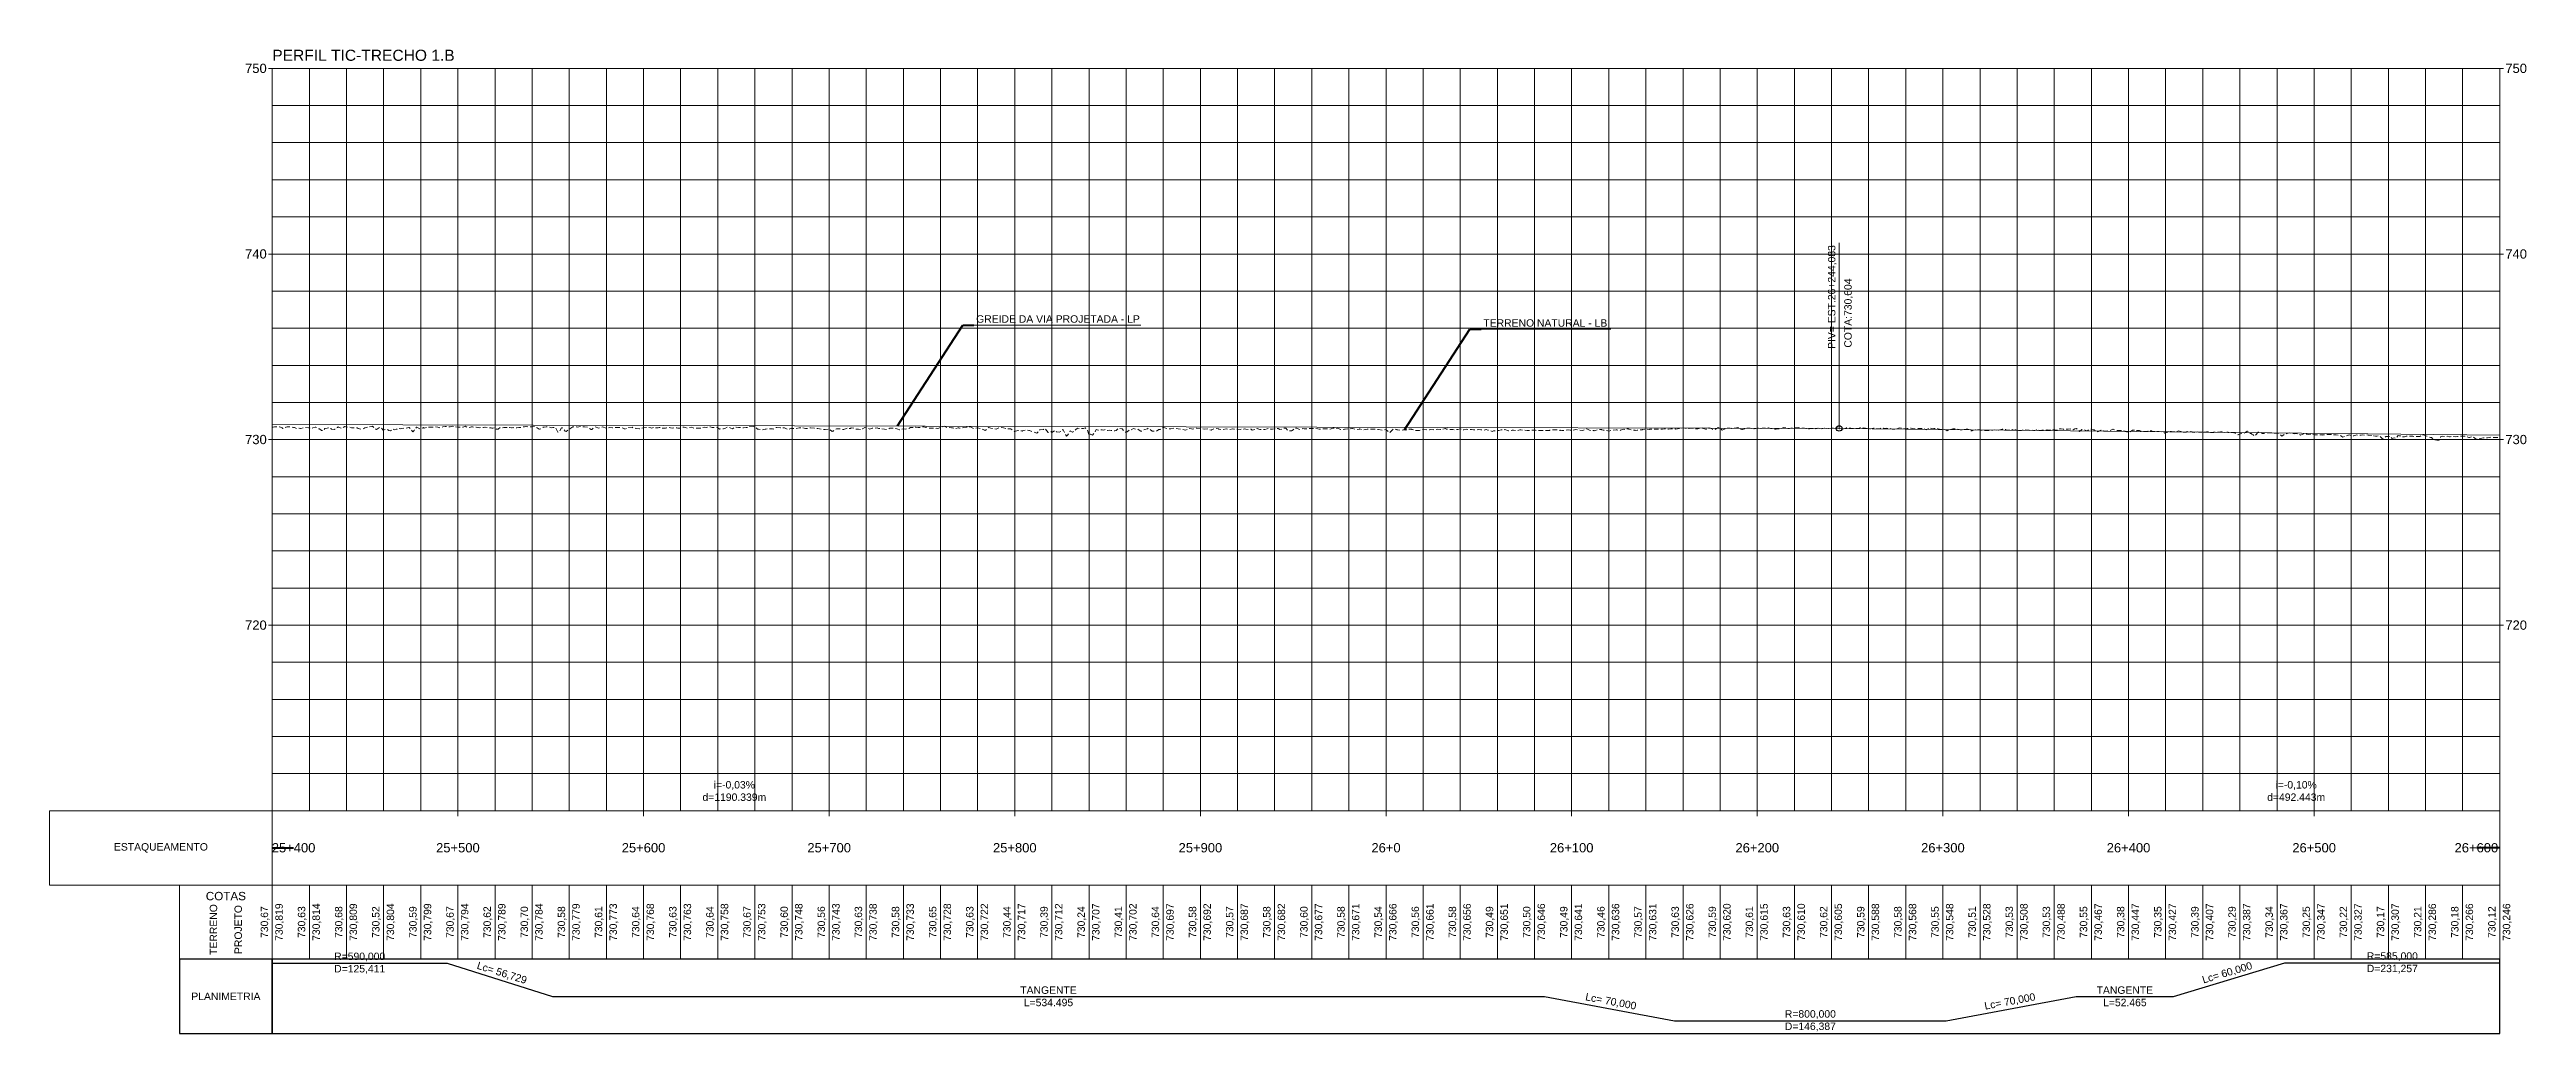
# Model space of a CAD drawing. Header units: metres. Extents: x 303118 to 359298, y 7408194 to 7460879.
# Drawn here: x 332724 to 334059, y 7420047 to 7420577 of the extents above; entities that cross this region are included whole.
import ezdxf

# ---------------------------------------------------------------- set-up
doc = ezdxf.new("R2010")
doc.units = ezdxf.units.M
doc.header["$LTSCALE"] = 10
doc.linetypes.add('HIDDEN', pattern=[0.375, 0.25, -0.125])
for name, color, linetype, lineweight in [('F-VT-CAIXA', 4, 'Continuous', 0), ('F-VT-COTAS', 2, 'Continuous', 0), ('F-VT-ESTACA', 4, 'Continuous', 0), ('F-VT-GREIDE', 6, 'Continuous', 0), ('F-VT-MALHA', 8, 'Continuous', 0), ('F-VT-MALHA-MJR', 8, 'Continuous', 0), ('F-VT-NOTAVEL', 2, 'Continuous', 0), ('F-VT-PLANIMETRIA', 3, 'Continuous', 0), ('F-VT-REGUA', 4, 'Continuous', 0), ('F-VT-TERRENO', 90, 'HIDDEN', 0), ('F-VT-TITULO', 4, 'Continuous', 0), ('U-HZ-EIXO L7-V2', 220, 'L7-V2_LINE', 30)]:
    doc.layers.add(name, color=color, linetype=linetype, lineweight=lineweight)
doc.layers.add('U-VT-PERFIL', color=4, linetype='Continuous')
doc.styles.add('Arial', font='arial.ttf')
doc.styles.add('DIM', font='arial.ttf', dxfattribs={"width": 0.8})
doc.styles.add('R80', font='arial.ttf')
doc.styles.get("Standard").update_dxf_attribs({"font": 'arial.ttf'})
doc.linetypes.add('L7-V2_LINE', pattern='A,3.5,-0.25,["L7-V2",Standard,S=0.175,R=0,X=-0.05,Y=-0.1],-0.75', length=4.5)
doc.dimstyles.new('U-1_2000', dxfattribs={"dimscale": 2, "dimtxt": 1.5, "dimasz": 0.75, "dimexe": 0.75, "dimexo": 0.75, "dimgap": 0.25, "dimtad": 1, "dimzin": 4, "dimtxsty": 'DIM', "dimblk": 'ARCHTICK', "dimcen": 0.7, "dimdle": 0.75, "dimclrd": 256, "dimclre": 256, "dimclrt": 256, "dimaunit": 1, "dimadec": 3, "dimazin": 2, "dimtfac": 1, "dimtofl": 0, "dimtmove": 0, "dimatfit": 3, "dimldrblk": 'CLOSEDBLANK', "dimfxl": 0, "dimtolj": 1, "dimtzin": 0, "dimlwd": -1, "dimlwe": -1, "dimarcsym": 0})

msp = doc.modelspace()

# ---------------------------------------------------------------- texts
at = {"layer": 'F-VT-COTAS', "color": 2, "linetype": 'Continuous', "lineweight": 0, "char_height": 4, "rotation": 90, "style": 'R80'}
for s, insert, attachment_point in [('{\\C1;730,67}', (332842.714, 7420106.777), 8), ('{\\C3;730,819}', (332848.214, 7420106.777), 5), ('{\\C1;730,63}', (332862.714, 7420106.777), 8), ('{\\C3;730,814}', (332868.214, 7420106.777), 5), ('{\\C1;730,68}', (332882.714, 7420106.777), 8), ('{\\C3;730,809}', (332888.214, 7420106.777), 5), ('{\\C1;730,52}', (332902.714, 7420106.777), 8), ('{\\C3;730,804}', (332908.214, 7420106.777), 5), ('{\\C1;730,59}', (332922.714, 7420106.777), 8), ('{\\C3;730,799}', (332928.214, 7420106.777), 5), ('{\\C1;730,67}', (332942.714, 7420106.777), 8), ('{\\C3;730,794}', (332948.214, 7420106.777), 5), ('{\\C1;730,62}', (332962.714, 7420106.777), 8), ('{\\C3;730,789}', (332968.214, 7420106.777), 5), ('{\\C1;730,70}', (332982.714, 7420106.777), 8), ('{\\C3;730,784}', (332988.214, 7420106.777), 5), ('{\\C1;730,58}', (333002.714, 7420106.777), 8), ('{\\C3;730,779}', (333008.214, 7420106.777), 5), ('{\\C1;730,61}', (333022.714, 7420106.777), 8), ('{\\C3;730,773}', (333028.214, 7420106.777), 5), ('{\\C1;730,64}', (333042.714, 7420106.777), 8), ('{\\C3;730,768}', (333048.214, 7420106.777), 5), ('{\\C1;730,63}', (333062.714, 7420106.777), 8), ('{\\C3;730,763}', (333068.214, 7420106.777), 5), ('{\\C1;730,64}', (333082.714, 7420106.777), 8), ('{\\C3;730,758}', (333088.214, 7420106.777), 5), ('{\\C1;730,67}', (333102.714, 7420106.777), 8), ('{\\C3;730,753}', (333108.214, 7420106.777), 5), ('{\\C1;730,60}', (333122.714, 7420106.777), 8), ('{\\C3;730,748}', (333128.214, 7420106.777), 5), ('{\\C1;730,56}', (333142.714, 7420106.777), 8), ('{\\C3;730,743}', (333148.214, 7420106.777), 5), ('{\\C1;730,63}', (333162.714, 7420106.777), 8), ('{\\C3;730,738}', (333168.214, 7420106.777), 5), ('{\\C1;730,58}', (333182.714, 7420106.777), 8), ('{\\C3;730,733}', (333188.214, 7420106.777), 5), ('{\\C1;730,65}', (333202.714, 7420106.777), 8), ('{\\C3;730,728}', (333208.214, 7420106.777), 5), ('{\\C1;730,63}', (333222.714, 7420106.777), 8), ('{\\C3;730,722}', (333228.214, 7420106.777), 5), ('{\\C1;730,44}', (333242.714, 7420106.777), 8), ('{\\C3;730,717}', (333248.214, 7420106.777), 5), ('{\\C1;730,39}', (333262.714, 7420106.777), 8), ('{\\C3;730,712}', (333268.214, 7420106.777), 5), ('{\\C1;730,24}', (333282.714, 7420106.777), 8), ('{\\C3;730,707}', (333288.214, 7420106.777), 5), ('{\\C1;730,41}', (333302.714, 7420106.777), 8), ('{\\C3;730,702}', (333308.214, 7420106.777), 5), ('{\\C1;730,64}', (333322.714, 7420106.777), 8), ('{\\C3;730,697}', (333328.214, 7420106.777), 5), ('{\\C1;730,58}', (333342.714, 7420106.777), 8), ('{\\C3;730,692}', (333348.214, 7420106.777), 5), ('{\\C1;730,57}', (333362.714, 7420106.777), 8), ('{\\C3;730,687}', (333368.214, 7420106.777), 5), ('{\\C1;730,58}', (333382.714, 7420106.777), 8), ('{\\C3;730,682}', (333388.214, 7420106.777), 5), ('{\\C1;730,60}', (333402.714, 7420106.777), 8), ('{\\C3;730,677}', (333408.214, 7420106.777), 5), ('{\\C1;730,58}', (333422.714, 7420106.777), 8), ('{\\C3;730,671}', (333428.214, 7420106.777), 5), ('{\\C1;730,54}', (333442.714, 7420106.777), 8), ('{\\C3;730,666}', (333448.214, 7420106.777), 5), ('{\\C1;730,56}', (333462.714, 7420106.777), 8), ('{\\C3;730,661}', (333468.214, 7420106.777), 5), ('{\\C1;730,58}', (333482.714, 7420106.777), 8), ('{\\C3;730,656}', (333488.214, 7420106.777), 5), ('{\\C1;730,49}', (333502.714, 7420106.777), 8), ('{\\C3;730,651}', (333508.214, 7420106.777), 5), ('{\\C1;730,50}', (333522.714, 7420106.777), 8), ('{\\C3;730,646}', (333528.214, 7420106.777), 5), ('{\\C1;730,49}', (333542.714, 7420106.777), 8), ('{\\C3;730,641}', (333548.214, 7420106.777), 5), ('{\\C1;730,46}', (333562.714, 7420106.777), 8), ('{\\C3;730,636}', (333568.214, 7420106.777), 5), ('{\\C1;730,57}', (333582.714, 7420106.777), 8), ('{\\C3;730,631}', (333588.214, 7420106.777), 5), ('{\\C1;730,63}', (333602.714, 7420106.777), 8), ('{\\C3;730,626}', (333608.214, 7420106.777), 5), ('{\\C1;730,59}', (333622.714, 7420106.777), 8), ('{\\C3;730,620}', (333628.214, 7420106.777), 5), ('{\\C1;730,61}', (333642.714, 7420106.777), 8), ('{\\C3;730,615}', (333648.214, 7420106.777), 5), ('{\\C1;730,63}', (333662.714, 7420106.777), 8), ('{\\C3;730,610}', (333668.214, 7420106.777), 5), ('{\\C1;730,62}', (333682.714, 7420106.777), 8), ('{\\C3;730,605}', (333688.214, 7420106.777), 5), ('{\\C1;730,59}', (333702.714, 7420106.777), 8), ('{\\C3;730,588}', (333708.214, 7420106.777), 5), ('{\\C1;730,58}', (333722.714, 7420106.777), 8), ('{\\C3;730,568}', (333728.214, 7420106.777), 5), ('{\\C1;730,55}', (333742.714, 7420106.777), 8), ('{\\C3;730,548}', (333748.214, 7420106.777), 5), ('{\\C1;730,51}', (333762.714, 7420106.777), 8), ('{\\C3;730,528}', (333768.214, 7420106.777), 5), ('{\\C1;730,53}', (333782.714, 7420106.777), 8), ('{\\C3;730,508}', (333788.214, 7420106.777), 5), ('{\\C1;730,53}', (333802.714, 7420106.777), 8), ('{\\C3;730,488}', (333808.214, 7420106.777), 5), ('{\\C1;730,55}', (333822.714, 7420106.777), 8), ('{\\C3;730,467}', (333828.214, 7420106.777), 5), ('{\\C1;730,38}', (333842.714, 7420106.777), 8), ('{\\C3;730,447}', (333848.214, 7420106.777), 5), ('{\\C1;730,35}', (333862.714, 7420106.777), 8), ('{\\C3;730,427}', (333868.214, 7420106.777), 5), ('{\\C1;730,39}', (333882.714, 7420106.777), 8), ('{\\C3;730,407}', (333888.214, 7420106.777), 5), ('{\\C1;730,29}', (333902.714, 7420106.777), 8), ('{\\C3;730,387}', (333908.214, 7420106.777), 5), ('{\\C1;730,34}', (333922.714, 7420106.777), 8), ('{\\C3;730,367}', (333928.214, 7420106.777), 5), ('{\\C1;730,25}', (333942.714, 7420106.777), 8), ('{\\C3;730,347}', (333948.214, 7420106.777), 5), ('{\\C1;730,22}', (333962.714, 7420106.777), 8), ('{\\C3;730,327}', (333968.214, 7420106.777), 5), ('{\\C1;730,17}', (333982.714, 7420106.777), 8), ('{\\C3;730,307}', (333988.214, 7420106.777), 5), ('{\\C1;730,21}', (334002.714, 7420106.777), 8), ('{\\C3;730,286}', (334008.214, 7420106.777), 5), ('{\\C1;730,18}', (334022.714, 7420106.777), 8), ('{\\C3;730,266}', (334028.214, 7420106.777), 5), ('{\\C1;730,12}', (334042.714, 7420106.777), 8), ('{\\C3;730,246}', (334048.214, 7420106.777), 5)]:
    msp.add_mtext(s, dxfattribs=dict(at, insert=insert, attachment_point=attachment_point))
at = {"layer": 'F-VT-ESTACA', "color": 4, "linetype": 'Continuous', "lineweight": 0, "char_height": 5, "attachment_point": 8, "style": 'R80'}
for s, insert in [('25+400', (332855.68, 7420144.277)), ('25+500', (332944.214, 7420144.277)), ('25+600', (333044.214, 7420144.277)), ('25+700', (333144.214, 7420144.277)), ('25+800', (333244.214, 7420144.277)), ('25+900', (333344.214, 7420144.277)), ('26+0', (333444.214, 7420144.277)), ('26+100', (333544.214, 7420144.277)), ('26+200', (333644.214, 7420144.277)), ('26+300', (333744.214, 7420144.277)), ('26+400', (333844.214, 7420144.277)), ('26+500', (333944.214, 7420144.277)), ('26+600', (334031.618, 7420144.277))]:
    msp.add_mtext(s, dxfattribs=dict(at, insert=insert))
at = {"layer": 'F-VT-NOTAVEL', "color": 2, "linetype": 'Continuous', "lineweight": 0, "char_height": 4, "rotation": 90, "style": 'Arial'}
for s, insert, attachment_point in [('PIV= EST.26+244,083', (333687.027, 7420471.548), 9), ('COTA:730,604', (333691.067, 7420416.312), 1)]:
    msp.add_mtext(s, dxfattribs=dict(at, insert=insert, attachment_point=attachment_point))
at = {"layer": 'F-VT-NOTAVEL', "color": 2, "linetype": 'Continuous', "lineweight": 0, "char_height": 4, "style": 'Arial'}
for s, insert, attachment_point in [('GREIDE DA VIA PROJETADA - LP', (333223.422, 7420429.706), 7), ('TERRENO NATURAL - LB', (333496.663, 7420427.558), 7), ('i=-0,03%\\Pd=1190.339m', (333093.127, 7420172.047), 8), ('i=-0,10%\\Pd=492.443m', (333934.518, 7420172.047), 8)]:
    msp.add_mtext(s, dxfattribs=dict(at, insert=insert, attachment_point=attachment_point))
at = {"layer": 'F-VT-PLANIMETRIA', "color": 2, "linetype": 'Continuous', "lineweight": 0, "char_height": 4, "attachment_point": 5, "style": 'R80'}
for s, insert in [('R=590,000\\PD=125,411', (332891.306, 7420084.625)), ('R=585,000\\PD=231,257', (333986.344, 7420084.777)), ('TANGENTE\\PL=534.495', (333262.374, 7420066.777)), ('TANGENTE\\PL=52.465', (333842.242, 7420066.777)), ('R=800,000\\PD=146,387', (333672.815, 7420053.615))]:
    msp.add_mtext(s, dxfattribs=dict(at, insert=insert))
at = {"layer": 'F-VT-PLANIMETRIA', "color": 2, "linetype": 'Continuous', "lineweight": 0, "char_height": 4, "attachment_point": 8, "style": 'R80'}
for s, insert, rotation in [('Lc= 56,729', (332967.137, 7420076.893), 342.53591), ('Lc= 60,000', (333898.115, 7420076.974), 16.699244), ('Lc= 70,000', (333564.852, 7420061.424), 349.350696), ('Lc= 70,000', (333780.778, 7420061.424), 10.649304)]:
    msp.add_mtext(s, dxfattribs=dict(at, insert=insert, rotation=rotation))
at = {"layer": 'F-VT-REGUA', "color": 4, "linetype": 'Continuous', "lineweight": 0, "char_height": 5, "style": 'Arial'}
for s, insert, attachment_point in [('750', (332841.214, 7420566.777), 6), ('{\\C256;750}', (334047.214, 7420566.777), 4), ('740', (332841.214, 7420466.777), 6), ('{\\C256;740}', (334047.214, 7420466.777), 4), ('730', (332841.214, 7420366.777), 6), ('{\\C256;730}', (334047.214, 7420366.777), 4), ('720', (332841.214, 7420266.777), 6), ('{\\C256;720}', (334047.214, 7420266.777), 4)]:
    msp.add_mtext(s, dxfattribs=dict(at, insert=insert, attachment_point=attachment_point))
at = {"layer": 'F-VT-TITULO', "color": 4, "linetype": 'Continuous', "lineweight": 0, "insert": (332844.214, 7420570.777), "char_height": 6, "attachment_point": 7, "style": 'Arial'}
msp.add_mtext('PERFIL TIC-TRECHO 1.B', dxfattribs=at)
at = {"layer": 'U-VT-PERFIL', "color": 4, "linetype": 'Continuous', "lineweight": -3, "attachment_point": 5, "style": 'Arial'}
for s, insert, char_height in [('{\\C4;ESTAQUEAMENTO}', (332784.214, 7420146.777), 4), ('{\\C4;COTAS}', (332819.214, 7420120.777), 4.5), ('{\\fArial|b0|i0|c0|p34;\\C4;PLANIMETRIA}', (332819.214, 7420066.777), 4)]:
    msp.add_mtext(s, dxfattribs=dict(at, insert=insert, char_height=char_height))
at = {"layer": 'U-VT-PERFIL', "color": 4, "linetype": 'Continuous', "lineweight": -3, "insert": (332819.214, 7420102.777), "char_height": 4, "attachment_point": 5, "rotation": 90, "style": 'Arial'}
msp.add_mtext('{\\C1;TERRENO\\C3;\\P\\PPROJETO}', dxfattribs=at)

# ---------------------------------------------------------------- blocks, each defined once
blk = doc.blocks.new('AeccTickCircle')
blk.add_circle((0, 0), 0.305)

# ---------------------------------------------------------------- linework, layer by layer
at = {"layer": 'F-VT-CAIXA', "color": 4, "linetype": 'Continuous', "lineweight": 0}
for p, q in [((332842.214, 7420566.777), (334046.214, 7420566.777)), ((332844.214, 7420166.777), (332844.214, 7420566.777)), ((334044.214, 7420166.777), (334044.214, 7420566.777)), ((332842.214, 7420466.777), (332844.214, 7420466.777)), ((334044.214, 7420466.777), (334046.214, 7420466.777)), ((332842.214, 7420366.777), (332844.214, 7420366.777)), ((334044.214, 7420366.777), (334046.214, 7420366.777)), ((332842.214, 7420266.777), (332844.214, 7420266.777)), ((334044.214, 7420266.777), (334046.214, 7420266.777))]:
    msp.add_line(p, q, dxfattribs=at)
for points in [[(332844.214, 7420126.777), (332844.214, 7420166.777), (332724.214, 7420166.777), (332724.214, 7420126.777)], [(332844.214, 7420126.777), (334044.214, 7420126.777), (334044.214, 7420166.777), (332844.214, 7420166.777)], [(332844.214, 7420086.777), (332844.214, 7420126.777), (332794.214, 7420126.777), (332794.214, 7420086.777)], [(332844.214, 7420086.777), (334044.214, 7420086.777), (334044.214, 7420126.777), (332844.214, 7420126.777)]]:
    msp.add_3dface(points, dxfattribs=at)
at = {"layer": 'F-VT-CAIXA', "color": 4, "linetype": 'Continuous', "lineweight": -3}
for points in [[(332844.214, 7420046.777), (332844.214, 7420086.777), (332794.214, 7420086.777), (332794.214, 7420046.777)], [(332844.214, 7420046.777), (334044.214, 7420046.777), (334044.214, 7420086.777), (332844.214, 7420086.777)]]:
    msp.add_3dface(points, dxfattribs=at)
at = {"layer": 'F-VT-COTAS', "color": 2, "linetype": 'Continuous', "lineweight": 0}
for p, q in [((332844.214, 7420086.777), (332844.214, 7420126.777)), ((332864.214, 7420086.777), (332864.214, 7420126.777)), ((332884.214, 7420086.777), (332884.214, 7420126.777)), ((332904.214, 7420086.777), (332904.214, 7420126.777)), ((332924.214, 7420086.777), (332924.214, 7420126.777)), ((332944.214, 7420086.777), (332944.214, 7420126.777)), ((332964.214, 7420086.777), (332964.214, 7420126.777)), ((332984.214, 7420086.777), (332984.214, 7420126.777)), ((333004.214, 7420086.777), (333004.214, 7420126.777)), ((333024.214, 7420086.777), (333024.214, 7420126.777)), ((333044.214, 7420086.777), (333044.214, 7420126.777)), ((333064.214, 7420086.777), (333064.214, 7420126.777)), ((333084.214, 7420086.777), (333084.214, 7420126.777)), ((333104.214, 7420086.777), (333104.214, 7420126.777)), ((333124.214, 7420086.777), (333124.214, 7420126.777)), ((333144.214, 7420086.777), (333144.214, 7420126.777)), ((333164.214, 7420086.777), (333164.214, 7420126.777)), ((333184.214, 7420086.777), (333184.214, 7420126.777)), ((333204.214, 7420086.777), (333204.214, 7420126.777)), ((333224.214, 7420086.777), (333224.214, 7420126.777)), ((333244.214, 7420086.777), (333244.214, 7420126.777)), ((333264.214, 7420086.777), (333264.214, 7420126.777)), ((333284.214, 7420086.777), (333284.214, 7420126.777)), ((333304.214, 7420086.777), (333304.214, 7420126.777)), ((333324.214, 7420086.777), (333324.214, 7420126.777)), ((333344.214, 7420086.777), (333344.214, 7420126.777)), ((333364.214, 7420086.777), (333364.214, 7420126.777)), ((333384.214, 7420086.777), (333384.214, 7420126.777)), ((333404.214, 7420086.777), (333404.214, 7420126.777)), ((333424.214, 7420086.777), (333424.214, 7420126.777)), ((333444.214, 7420086.777), (333444.214, 7420126.777)), ((333464.214, 7420086.777), (333464.214, 7420126.777)), ((333484.214, 7420086.777), (333484.214, 7420126.777)), ((333504.214, 7420086.777), (333504.214, 7420126.777)), ((333524.214, 7420086.777), (333524.214, 7420126.777)), ((333544.214, 7420086.777), (333544.214, 7420126.777)), ((333564.214, 7420086.777), (333564.214, 7420126.777)), ((333584.214, 7420086.777), (333584.214, 7420126.777)), ((333604.214, 7420086.777), (333604.214, 7420126.777)), ((333624.214, 7420086.777), (333624.214, 7420126.777)), ((333644.214, 7420086.777), (333644.214, 7420126.777)), ((333664.214, 7420086.777), (333664.214, 7420126.777)), ((333684.214, 7420086.777), (333684.214, 7420126.777)), ((333704.214, 7420086.777), (333704.214, 7420126.777)), ((333724.214, 7420086.777), (333724.214, 7420126.777)), ((333744.214, 7420086.777), (333744.214, 7420126.777)), ((333764.214, 7420086.777), (333764.214, 7420126.777)), ((333784.214, 7420086.777), (333784.214, 7420126.777)), ((333804.214, 7420086.777), (333804.214, 7420126.777)), ((333824.214, 7420086.777), (333824.214, 7420126.777)), ((333844.214, 7420086.777), (333844.214, 7420126.777)), ((333864.214, 7420086.777), (333864.214, 7420126.777)), ((333884.214, 7420086.777), (333884.214, 7420126.777)), ((333904.214, 7420086.777), (333904.214, 7420126.777)), ((333924.214, 7420086.777), (333924.214, 7420126.777)), ((333944.214, 7420086.777), (333944.214, 7420126.777)), ((333964.214, 7420086.777), (333964.214, 7420126.777)), ((333984.214, 7420086.777), (333984.214, 7420126.777)), ((334004.214, 7420086.777), (334004.214, 7420126.777)), ((334024.214, 7420086.777), (334024.214, 7420126.777)), ((334044.214, 7420086.777), (334044.214, 7420126.777))]:
    msp.add_line(p, q, dxfattribs=at)
at = {"layer": 'F-VT-ESTACA', "color": 2, "linetype": 'Continuous', "lineweight": 0}
for p, q in [((332844.214, 7420166.777), (332844.214, 7420163.777)), ((332944.214, 7420166.777), (332944.214, 7420163.777)), ((333044.214, 7420166.777), (333044.214, 7420163.777)), ((333144.214, 7420166.777), (333144.214, 7420163.777)), ((333244.214, 7420166.777), (333244.214, 7420163.777)), ((333344.214, 7420166.777), (333344.214, 7420163.777)), ((333444.214, 7420166.777), (333444.214, 7420163.777)), ((333544.214, 7420166.777), (333544.214, 7420163.777)), ((333644.214, 7420166.777), (333644.214, 7420163.777)), ((333744.214, 7420166.777), (333744.214, 7420163.777)), ((333844.214, 7420166.777), (333844.214, 7420163.777)), ((333944.214, 7420166.777), (333944.214, 7420163.777)), ((334044.214, 7420166.777), (334044.214, 7420163.777))]:
    msp.add_line(p, q, dxfattribs=at)
at = {"layer": 'F-VT-GREIDE', "color": 6, "linetype": 'Continuous', "lineweight": 0}
for p, q in [((332844.214, 7420374.971), (333688.297, 7420372.818)), ((333688.297, 7420372.818), (334044.214, 7420369.239))]:
    msp.add_line(p, q, dxfattribs=at)
at = {"layer": 'F-VT-MALHA', "color": 8, "linetype": 'Continuous', "lineweight": 0}
for p, q in [((332844.214, 7420546.777), (334044.214, 7420546.777)), ((332844.214, 7420526.777), (334044.214, 7420526.777)), ((332844.214, 7420506.777), (334044.214, 7420506.777)), ((332844.214, 7420486.777), (334044.214, 7420486.777)), ((332844.214, 7420446.777), (334044.214, 7420446.777)), ((332844.214, 7420426.777), (334044.214, 7420426.777)), ((332844.214, 7420406.777), (334044.214, 7420406.777)), ((332844.214, 7420386.777), (334044.214, 7420386.777)), ((332844.214, 7420346.777), (334044.214, 7420346.777)), ((332844.214, 7420326.777), (334044.214, 7420326.777)), ((332844.214, 7420306.777), (334044.214, 7420306.777)), ((332844.214, 7420286.777), (334044.214, 7420286.777)), ((332844.214, 7420246.777), (334044.214, 7420246.777)), ((332844.214, 7420226.777), (334044.214, 7420226.777)), ((332844.214, 7420206.777), (334044.214, 7420206.777)), ((332844.214, 7420186.777), (334044.214, 7420186.777))]:
    msp.add_line(p, q, dxfattribs=at)
at = {"layer": 'F-VT-MALHA-MJR', "color": 8, "linetype": 'Continuous', "lineweight": 0}
for p, q in [((332844.214, 7420566.777), (334044.214, 7420566.777)), ((332844.214, 7420166.777), (332844.214, 7420566.777)), ((332864.214, 7420166.777), (332864.214, 7420566.777)), ((332884.214, 7420166.777), (332884.214, 7420566.777)), ((332904.214, 7420166.777), (332904.214, 7420566.777)), ((332924.214, 7420166.777), (332924.214, 7420566.777)), ((332944.214, 7420166.777), (332944.214, 7420566.777)), ((332964.214, 7420166.777), (332964.214, 7420566.777)), ((332984.214, 7420166.777), (332984.214, 7420566.777)), ((333004.214, 7420166.777), (333004.214, 7420566.777)), ((333024.214, 7420166.777), (333024.214, 7420566.777)), ((333044.214, 7420166.777), (333044.214, 7420566.777)), ((333064.214, 7420166.777), (333064.214, 7420566.777)), ((333084.214, 7420166.777), (333084.214, 7420566.777)), ((333104.214, 7420166.777), (333104.214, 7420566.777)), ((333124.214, 7420166.777), (333124.214, 7420566.777)), ((333144.214, 7420166.777), (333144.214, 7420566.777)), ((333164.214, 7420166.777), (333164.214, 7420566.777)), ((333184.214, 7420166.777), (333184.214, 7420566.777)), ((333204.214, 7420166.777), (333204.214, 7420566.777)), ((333224.214, 7420166.777), (333224.214, 7420566.777)), ((333244.214, 7420166.777), (333244.214, 7420566.777)), ((333264.214, 7420166.777), (333264.214, 7420566.777)), ((333284.214, 7420166.777), (333284.214, 7420566.777)), ((333304.214, 7420166.777), (333304.214, 7420566.777)), ((333324.214, 7420166.777), (333324.214, 7420566.777)), ((333344.214, 7420166.777), (333344.214, 7420566.777)), ((333364.214, 7420166.777), (333364.214, 7420566.777)), ((333384.214, 7420166.777), (333384.214, 7420566.777)), ((333404.214, 7420166.777), (333404.214, 7420566.777)), ((333424.214, 7420166.777), (333424.214, 7420566.777)), ((333444.214, 7420166.777), (333444.214, 7420566.777)), ((333464.214, 7420166.777), (333464.214, 7420566.777)), ((333484.214, 7420166.777), (333484.214, 7420566.777)), ((333504.214, 7420166.777), (333504.214, 7420566.777)), ((333524.214, 7420166.777), (333524.214, 7420566.777)), ((333544.214, 7420166.777), (333544.214, 7420566.777)), ((333564.214, 7420166.777), (333564.214, 7420566.777)), ((333584.214, 7420166.777), (333584.214, 7420566.777)), ((333604.214, 7420166.777), (333604.214, 7420566.777)), ((333624.214, 7420166.777), (333624.214, 7420566.777)), ((333644.214, 7420166.777), (333644.214, 7420566.777)), ((333664.214, 7420166.777), (333664.214, 7420566.777)), ((333684.214, 7420166.777), (333684.214, 7420566.777)), ((333704.214, 7420166.777), (333704.214, 7420566.777)), ((333724.214, 7420166.777), (333724.214, 7420566.777)), ((333744.214, 7420166.777), (333744.214, 7420566.777)), ((333764.214, 7420166.777), (333764.214, 7420566.777)), ((333784.214, 7420166.777), (333784.214, 7420566.777)), ((333804.214, 7420166.777), (333804.214, 7420566.777)), ((333824.214, 7420166.777), (333824.214, 7420566.777)), ((333844.214, 7420166.777), (333844.214, 7420566.777)), ((333864.214, 7420166.777), (333864.214, 7420566.777)), ((333884.214, 7420166.777), (333884.214, 7420566.777)), ((333904.214, 7420166.777), (333904.214, 7420566.777)), ((333924.214, 7420166.777), (333924.214, 7420566.777)), ((333944.214, 7420166.777), (333944.214, 7420566.777)), ((333964.214, 7420166.777), (333964.214, 7420566.777)), ((333984.214, 7420166.777), (333984.214, 7420566.777)), ((334004.214, 7420166.777), (334004.214, 7420566.777)), ((334024.214, 7420166.777), (334024.214, 7420566.777)), ((334044.214, 7420166.777), (334044.214, 7420566.777)), ((332844.214, 7420466.777), (334044.214, 7420466.777)), ((332844.214, 7420366.777), (334044.214, 7420366.777)), ((332844.214, 7420266.777), (334044.214, 7420266.777)), ((332844.214, 7420166.777), (334044.214, 7420166.777))]:
    msp.add_line(p, q, dxfattribs=at)
at = {"layer": 'F-VT-NOTAVEL', "color": 2, "linetype": 'Continuous', "lineweight": 0}
for p, q in [((333688.297, 7420372.818), (333688.297, 7420472.818)), ((333222.152, 7420428.436), (333312.152, 7420428.436)), ((333495.393, 7420426.288), (333565.393, 7420426.288))]:
    msp.add_line(p, q, dxfattribs=at)
at = {"layer": 'F-VT-PLANIMETRIA', "color": 3, "linetype": 'Continuous', "lineweight": -3}
for p, q in [((332844.214, 7420084.625), (332938.398, 7420084.625)), ((332938.398, 7420084.625), (332995.127, 7420066.777)), ((333868.474, 7420066.777), (333928.474, 7420084.777)), ((333928.474, 7420084.777), (334044.214, 7420084.777)), ((332995.127, 7420066.777), (333529.621, 7420066.777)), ((333529.621, 7420066.777), (333599.621, 7420053.615)), ((333746.009, 7420053.615), (333816.009, 7420066.777)), ((333816.009, 7420066.777), (333868.474, 7420066.777)), ((333599.621, 7420053.615), (333746.009, 7420053.615))]:
    msp.add_line(p, q, dxfattribs=at)
at = {"layer": 'F-VT-TERRENO', "color": 90, "linetype": 'HIDDEN', "lineweight": 0, "flags": 128}
msp.add_lwpolyline([(332844.214, 7420373.455), (332844.734, 7420373.522), (332845.39, 7420373.567), (332846.262, 7420373.632), (332846.364, 7420373.639), (332847.429, 7420373.408), (332848.164, 7420373.718), (332849.463, 7420373.057), (332849.884, 7420372.697), (332851.496, 7420373.467), (332851.609, 7420373.549), (332852.226, 7420373.641), (332852.863, 7420373.69), (332853.528, 7420373.737), (332855.555, 7420373.377), (332856.251, 7420373.217), (332857.583, 7420372.692), (332858.691, 7420372.915), (332859.463, 7420372.819), (332859.611, 7420372.798), (332861.114, 7420373.107), (332861.635, 7420373.431), (332863.659, 7420373.08), (332864.429, 7420373.025), (332865.511, 7420372.966), (332865.684, 7420372.976), (332866.064, 7420373.111), (332867.266, 7420373.526), (332867.707, 7420373.528), (332869.032, 7420372.546), (332869.729, 7420372.503), (332870.795, 7420371.601), (332871.752, 7420371.66), (332872.555, 7420372.783), (332872.665, 7420372.799), (332873.772, 7420372.95), (332874.331, 7420373.079), (332875.791, 7420372.678), (332876.113, 7420372.479), (332877.81, 7420372.29), (332877.888, 7420372.324), (332878.45, 7420372.726), (332879.265, 7420373.298), (332879.666, 7420373.574), (332879.828, 7420373.559), (332881.463, 7420372.836), (332881.844, 7420372.965), (332883.255, 7420373.798), (332883.86, 7420373.682), (332885.045, 7420373.396), (332885.866, 7420373.473), (332885.877, 7420373.474), (332886.848, 7420373.119), (332887.89, 7420373.025), (332889.903, 7420373.055), (332890.465, 7420372.784), (332891.917, 7420372.406), (332892.272, 7420372.17), (332892.466, 7420372.266), (332893.928, 7420372.951), (332894.1, 7420373.077), (332895.766, 7420373.56), (332895.939, 7420373.585), (332895.959, 7420373.59), (332897.949, 7420373.901), (332898.199, 7420373.952), (332899.067, 7420373.194), (332899.958, 7420372.398), (332900.413, 7420372.153), (332901.965, 7420373.286), (332902.625, 7420373.208), (332903.973, 7420371.892), (332905.667, 7420372.336), (332905.981, 7420372.414), (332907.019, 7420371.591), (332907.987, 7420371.534), (332909.201, 7420372.491), (332909.993, 7420371.955), (332911.376, 7420372.451), (332911.998, 7420373.017), (332912.268, 7420372.943), (332913.539, 7420372.568), (332914.003, 7420372.84), (332915.693, 7420372.905), (332916.007, 7420372.829), (332917.838, 7420373.295), (332918.012, 7420373.307), (332918.869, 7420372.301), (332919.978, 7420370.985), (332920.015, 7420370.959), (332920.624, 7420371.706), (332921.942, 7420373.419), (332922.019, 7420373.442), (332923.843, 7420372.61), (332924.022, 7420372.613), (332925.469, 7420373.151), (332925.74, 7420373.248), (332926.026, 7420372.932), (332927.652, 7420373.327), (332928.028, 7420373.576), (332929.571, 7420373.438), (332930.03, 7420373.516), (332931.485, 7420373.405), (332932.033, 7420373.621), (332932.07, 7420373.619), (332933.411, 7420373.531), (332934.034, 7420373.167), (332935.349, 7420373.383), (332936.036, 7420373.672), (332937.285, 7420373.891), (332938.037, 7420373.906), (332938.67, 7420373.792), (332939.22, 7420373.691), (332940.039, 7420373.624), (332940.5, 7420373.77), (332941.172, 7420373.98), (332942.039, 7420373.766), (332942.33, 7420373.723), (332944.04, 7420373.47), (332944.16, 7420373.465), (332945.087, 7420373.42), (332945.99, 7420373.331), (332946.041, 7420373.326), (332947.056, 7420373.479), (332947.82, 7420373.826), (332948.041, 7420373.926), (332949.03, 7420373.437), (332949.65, 7420373.288), (332950.042, 7420373.193), (332951.004, 7420373.537), (332951.48, 7420373.61), (332952.042, 7420373.697), (332952.988, 7420373.462), (332953.31, 7420373.463), (332954.042, 7420373.465), (332954.977, 7420373.282), (332955.14, 7420373.267), (332956.042, 7420373.18), (332956.966, 7420373.323), (332956.97, 7420373.323), (332958.043, 7420373.271), (332958.8, 7420373.422), (332958.964, 7420373.455), (332960.043, 7420373.238), (332960.63, 7420373.121), (332960.968, 7420373.053), (332962.043, 7420373.053), (332962.46, 7420373.011), (332962.97, 7420372.96), (332964.043, 7420373.12), (332964.29, 7420372.946), (332964.98, 7420372.459), (332966.043, 7420372.446), (332966.12, 7420372.519), (332966.995, 7420373.344), (332967.95, 7420373.152), (332968.043, 7420373.133), (332969.008, 7420373.325), (332969.78, 7420373.326), (332970.044, 7420373.326), (332971.03, 7420373.228), (332971.61, 7420373.228), (332972.044, 7420373.227), (332973.054, 7420373.176), (332973.44, 7420373.195), (332974.044, 7420373.224), (332975.076, 7420373.068), (332975.27, 7420373.077), (332976.045, 7420373.112), (332977.1, 7420373.264), (332977.106, 7420373.265), (332978.045, 7420373.262), (332978.929, 7420373.525), (332979.137, 7420373.586), (332980.045, 7420373.632), (332980.759, 7420373.74), (332980.928, 7420373.765), (332982.051, 7420373.65), (332982.589, 7420373.594), (332982.9, 7420373.562), (332984.052, 7420373.677), (332984.419, 7420373.806), (332984.864, 7420373.961), (332986.052, 7420373.532), (332986.249, 7420373.412), (332986.833, 7420373.055), (332988.053, 7420372.433), (332988.079, 7420372.438), (332988.797, 7420372.572), (332989.909, 7420373.291), (332990.054, 7420373.385), (332990.758, 7420373.453), (332991.739, 7420373.599), (332992.054, 7420373.645), (332993.569, 7420373.416), (332994.055, 7420373.342), (332994.688, 7420373.182), (332995.399, 7420373.257), (332996.056, 7420373.327), (332996.647, 7420373.477), (332998.056, 7420370.753), (332998.613, 7420370.762), (333000.057, 7420373.063), (333000.577, 7420373.059), (333002.058, 7420371.382), (333002.536, 7420371.203), (333004.058, 7420372.49), (333004.502, 7420372.643), (333006.059, 7420373.577), (333008.06, 7420373.577), (333008.424, 7420373.559), (333010.39, 7420373.761), (333012.061, 7420373.677), (333012.355, 7420373.677), (333014.062, 7420373.415), (333014.312, 7420373.402), (333016.063, 7420372.153), (333016.279, 7420372.161), (333018.063, 7420373.586), (333018.244, 7420373.64), (333020.064, 7420372.975), (333020.201, 7420372.959), (333022.065, 7420373.603), (333024.065, 7420372.894), (333024.133, 7420372.901), (333026.066, 7420373.38), (333026.089, 7420373.38), (333027.425, 7420373.173), (333028.067, 7420373.078), (333028.078, 7420373.077), (333030.067, 7420373.37), (333030.115, 7420373.315), (333032.067, 7420373.258), (333032.161, 7420373.289), (333034.068, 7420372.507), (333034.197, 7420372.461), (333036.069, 7420373.167), (333036.234, 7420373.319), (333038.069, 7420373.394), (333038.28, 7420373.235), (333040.069, 7420372.759), (333040.316, 7420372.78), (333042.07, 7420372.583), (333042.354, 7420372.763), (333044.07, 7420373.18), (333044.399, 7420373.162), (333046.071, 7420373.316), (333046.435, 7420373.404), (333048.071, 7420373.077), (333048.474, 7420373.017), (333050.072, 7420373.324), (333050.518, 7420373.054), (333052.072, 7420373.028), (333052.554, 7420373.309), (333054.073, 7420373.075), (333054.593, 7420372.865), (333056.073, 7420372.917), (333056.637, 7420373.164), (333058.074, 7420373.23), (333058.673, 7420373.137), (333060.074, 7420372.99), (333060.713, 7420373.049), (333062.075, 7420373.11), (333062.756, 7420373.005), (333064.075, 7420372.995), (333064.792, 7420373.349), (333066.076, 7420373.477), (333066.829, 7420373.251), (333068.076, 7420372.938), (333068.875, 7420373.177), (333070.077, 7420373.536), (333070.911, 7420373.035), (333072.077, 7420372.792), (333072.948, 7420373.003), (333074.078, 7420372.999), (333074.989, 7420372.858), (333076.078, 7420373.222), (333077.03, 7420373.449), (333078.079, 7420373.338), (333079.067, 7420373.677), (333080.079, 7420373.677), (333081.108, 7420373.317), (333082.08, 7420373.309), (333083.15, 7420373.57), (333084.08, 7420373.249), (333085.186, 7420372.48), (333086.081, 7420372.602), (333087.232, 7420372.586), (333088.081, 7420372.786), (333089.269, 7420373.421), (333090.082, 7420373.377), (333091.305, 7420372.882), (333092.082, 7420372.644), (333093.348, 7420373.33), (333094.083, 7420373.405), (333095.388, 7420373.212), (333096.083, 7420373.348), (333098.084, 7420373.139), (333099.467, 7420373.339), (333100.084, 7420373.307), (333101.507, 7420373.804), (333102.085, 7420373.977), (333103.543, 7420373.758), (333104.085, 7420373.597), (333105.587, 7420372.476), (333106.085, 7420372.469), (333107.626, 7420371.991), (333108.086, 7420371.916), (333109.662, 7420372.368), (333110.087, 7420372.427), (333112.087, 7420372.6), (333113.745, 7420372.5), (333114.087, 7420372.462), (333115.781, 7420373.377), (333116.088, 7420373.362), (333117.826, 7420373.19), (333118.088, 7420373.216), (333119.864, 7420373.122), (333120.089, 7420373.066), (333121.9, 7420372.162), (333122.089, 7420372.235), (333123.946, 7420372.849), (333124.09, 7420372.833), (333125.983, 7420372.725), (333126.09, 7420372.704), (333128.019, 7420373.081), (333128.091, 7420373.084), (333130.066, 7420373.08), (333130.091, 7420373.077), (333131.523, 7420372.791), (333132.082, 7420372.666), (333132.092, 7420372.664), (333134.048, 7420373.106), (333134.093, 7420373.143), (333134.139, 7420373.117), (333136.093, 7420372.964), (333137.97, 7420372.735), (333138.094, 7420372.783), (333139.937, 7420372.39), (333140.095, 7420372.341), (333140.259, 7420372.28), (333142.095, 7420372.23), (333143.859, 7420372.457), (333144.096, 7420372.5), (333145.825, 7420371.169), (333146.097, 7420371.319), (333146.379, 7420371.277), (333148.097, 7420372.536), (333149.747, 7420372.597), (333150.098, 7420372.521), (333151.714, 7420372.25), (333152.099, 7420372.205), (333152.5, 7420372.417), (333154.099, 7420372.949), (333155.636, 7420372.776), (333156.1, 7420373.03), (333157.602, 7420372.877), (333158.101, 7420372.497), (333158.62, 7420372.384), (333160.101, 7420372.425), (333161.524, 7420371.973), (333162.102, 7420372.642), (333163.49, 7420373.347), (333164.103, 7420373.066), (333164.74, 7420373.154), (333166.103, 7420372.477), (333167.413, 7420372.939), (333168.104, 7420372.866), (333170.105, 7420373.056), (333170.86, 7420372.786), (333172.105, 7420372.646), (333174.106, 7420372.327), (333175.267, 7420372.258), (333176.107, 7420372.336), (333176.981, 7420372.852), (333178.107, 7420372.857), (333179.19, 7420373.131), (333180.108, 7420372.663), (333181.156, 7420372.444), (333182.109, 7420372.002), (333184.109, 7420372.566), (333185.078, 7420372.455), (333186.11, 7420372.705), (333187.044, 7420372.697), (333188.111, 7420373.231), (333189.221, 7420373.288), (333190.111, 7420373.203), (333190.967, 7420373.42), (333192.112, 7420373.302), (333192.933, 7420373.3), (333194.113, 7420373.537), (333195.341, 7420373.661), (333196.113, 7420373.325), (333196.855, 7420373.481), (333198.114, 7420372.977), (333198.821, 7420372.871), (333200.115, 7420372.94), (333201.462, 7420372.744), (333202.115, 7420372.873), (333202.744, 7420372.777), (333204.116, 7420373.266), (333204.71, 7420373.507), (333206.117, 7420373.935), (333207.582, 7420373.284), (333208.118, 7420373.203), (333208.632, 7420373.254), (333210.118, 7420373.175), (333210.598, 7420373.125), (333212.119, 7420372.581), (333213.702, 7420373.119), (333214.12, 7420373.159), (333214.52, 7420372.857), (333216.12, 7420373.035), (333216.487, 7420373.259), (333218.121, 7420373.51), (333219.822, 7420373.687), (333220.122, 7420373.704), (333220.409, 7420373.662), (333222.122, 7420372.629), (333222.375, 7420372.666), (333224.123, 7420373.099), (333225.943, 7420372.55), (333226.124, 7420372.486), (333226.297, 7420372.581), (333228.124, 7420371.819), (333228.264, 7420371.747), (333230.125, 7420373.245), (333232.063, 7420372.774), (333232.126, 7420372.691), (333232.186, 7420372.777), (333234.126, 7420372.382), (333234.152, 7420372.376), (333235.611, 7420373.119), (333236.118, 7420373.363), (333236.127, 7420373.366), (333236.136, 7420373.36), (333238.127, 7420373.082), (333240.04, 7420372.545), (333240.128, 7420372.61), (333242.006, 7420372.491), (333242.128, 7420372.465), (333242.256, 7420372.45), (333244.129, 7420371.126), (333245.928, 7420371.656), (333246.129, 7420371.623), (333247.894, 7420371.512), (333248.13, 7420371.377), (333248.376, 7420371.579), (333250.13, 7420371.992), (333251.816, 7420371.72), (333252.131, 7420371.637), (333253.782, 7420370.955), (333254.131, 7420370.953), (333254.495, 7420370.768), (333256.132, 7420370.257), (333257.704, 7420372.128), (333258.132, 7420371.962), (333259.67, 7420372.212), (333260.133, 7420372.523), (333260.615, 7420372.723), (333262.133, 7420370.606), (333263.592, 7420371.123), (333264.134, 7420370.626), (333265.558, 7420371.526), (333266.134, 7420371.685), (333266.735, 7420370.947), (333268.135, 7420370.798), (333269.48, 7420371.277), (333270.135, 7420372.31), (333271.446, 7420369.66), (333272.136, 7420368.651), (333272.854, 7420369.357), (333274.136, 7420371.431), (333275.368, 7420370.847), (333276.137, 7420371.342), (333277.334, 7420372.353), (333278.137, 7420372.909), (333278.974, 7420372.775), (333280.138, 7420372.703), (333281.255, 7420372.748), (333282.138, 7420373.053), (333283.221, 7420372.127), (333284.139, 7420369.104), (333285.093, 7420369.668), (333286.139, 7420369.161), (333287.143, 7420370.288), (333288.14, 7420372.217), (333289.109, 7420371.913), (333290.14, 7420372.01), (333291.213, 7420372.055), (333292.14, 7420371.868), (333293.031, 7420372.178), (333294.141, 7420371.605), (333294.997, 7420371.89), (333296.142, 7420371.631), (333297.333, 7420371.65), (333298.142, 7420371.505), (333298.919, 7420371.643), (333300.142, 7420372.979), (333300.885, 7420372.826), (333302.143, 7420372.501), (333303.452, 7420370.852), (333304.143, 7420370.859), (333304.807, 7420370.872), (333306.144, 7420372.053), (333306.773, 7420371.886), (333308.144, 7420372.707), (333309.572, 7420372.278), (333310.145, 7420372.329), (333310.695, 7420372.297), (333312.145, 7420371.402), (333312.661, 7420371.315), (333314.146, 7420372.124), (333315.692, 7420372.654), (333316.146, 7420372.855), (333316.583, 7420372.699), (333318.147, 7420371.266), (333318.549, 7420371.299), (333320.147, 7420371.188), (333321.811, 7420372.229), (333322.148, 7420372.209), (333322.471, 7420372.206), (333324.148, 7420373.218), (333324.437, 7420373.219), (333326.149, 7420372.79), (333328.149, 7420372.488), (333328.359, 7420372.519), (333330.15, 7420372.968), (333330.325, 7420372.977), (333332.15, 7420372.606), (333334.051, 7420372.407), (333334.151, 7420372.431), (333334.247, 7420372.43), (333336.151, 7420371.83), (333336.213, 7420371.808), (333338.152, 7420372.777), (333339.364, 7420372.595), (333340.152, 7420372.464), (333342.101, 7420372.925), (333342.153, 7420372.919), (333344.067, 7420372.595), (333344.154, 7420372.629), (333344.244, 7420372.596), (333346.154, 7420372.464), (333347.989, 7420372.528), (333348.155, 7420372.399), (333349.955, 7420371.807), (333350.156, 7420371.996), (333350.364, 7420372.108), (333352.156, 7420372.815), (333353.878, 7420372.549), (333354.157, 7420372.393), (333355.844, 7420372.205), (333356.158, 7420372.154), (333356.484, 7420372.165), (333358.158, 7420372.549), (333359.766, 7420372.122), (333361.732, 7420372.499), (333362.16, 7420372.451), (333362.605, 7420372.466), (333364.16, 7420372.441), (333365.655, 7420372.273), (333366.161, 7420372.371), (333367.621, 7420372.361), (333368.162, 7420372.55), (333368.725, 7420372.352), (333370.162, 7420372.269), (333371.543, 7420372.398), (333372.163, 7420371.92), (333374.164, 7420372.278), (333374.845, 7420372.703), (333376.164, 7420372.235), (333377.438, 7420372.23), (333378.171, 7420372.191), (333378.931, 7420372.301), (333380.172, 7420372.543), (333380.972, 7420372.737), (333382.172, 7420372.443), (333383.014, 7420372.445), (333385.05, 7420372.753), (333386.173, 7420372.701), (333387.091, 7420372.248), (333388.174, 7420372.453), (333389.133, 7420373.021), (333390.174, 7420372.922), (333391.169, 7420371.782), (333392.175, 7420371.47), (333393.211, 7420371.559), (333394.175, 7420371.972), (333395.252, 7420373.031), (333396.176, 7420372.986), (333397.288, 7420372.321), (333398.176, 7420372.226), (333399.331, 7420372.677), (333400.177, 7420372.594), (333402.177, 7420372.598), (333403.407, 7420372.785), (333404.178, 7420372.788), (333405.45, 7420372.668), (333406.178, 7420372.777), (333407.49, 7420372.58), (333408.179, 7420372.443), (333409.527, 7420372.512), (333410.179, 7420372.513), (333412.18, 7420372.618), (333413.609, 7420372.406), (333414.18, 7420372.461), (333415.646, 7420372.897), (333416.181, 7420372.872), (333417.689, 7420372.803), (333418.181, 7420372.853), (333419.728, 7420372.158), (333420.182, 7420372.133), (333421.765, 7420372.361), (333422.182, 7420372.38), (333423.809, 7420372.614), (333424.182, 7420372.541), (333425.847, 7420372.71), (333426.183, 7420372.761), (333428.184, 7420372.262), (333429.929, 7420372.439), (333430.184, 7420372.502), (333431.966, 7420371.964), (333432.184, 7420371.941), (333434.003, 7420372.386), (333434.185, 7420372.377), (333436.185, 7420372.377), (333438.085, 7420372.472), (333438.186, 7420372.482), (333440.122, 7420372.19), (333440.186, 7420372.193), (333442.168, 7420371.786), (333442.187, 7420371.784), (333443.228, 7420371.985), (333444.171, 7420372.173), (333444.187, 7420372.171), (333446.137, 7420370.405), (333446.188, 7420370.395), (333446.241, 7420370.409), (333448.188, 7420372.529), (333450.059, 7420372.138), (333450.189, 7420372.085), (333452.189, 7420371.76), (333452.361, 7420371.731), (333454.19, 7420371.964), (333455.947, 7420372.109), (333456.19, 7420372.315), (333457.913, 7420372.394), (333458.191, 7420372.265), (333458.48, 7420372.26), (333460.191, 7420371.646), (333461.834, 7420371.716), (333462.192, 7420371.659), (333463.8, 7420372.125), (333464.192, 7420372.397), (333466.193, 7420372.088), (333467.722, 7420372.083), (333468.193, 7420372.177), (333469.688, 7420372.102), (333470.194, 7420372.154), (333470.72, 7420372.182), (333472.194, 7420372.405), (333473.61, 7420372.194), (333474.195, 7420372.226), (333476.195, 7420372.735), (333476.839, 7420372.384), (333478.196, 7420372.242), (333480.196, 7420372.135), (333481.464, 7420372.004), (333482.197, 7420372.189), (333482.959, 7420372.268), (333484.197, 7420372.577), (333485.386, 7420372.102), (333486.197, 7420372.066), (333487.352, 7420372.304), (333488.198, 7420372.177), (333489.079, 7420372.133), (333490.198, 7420372.187), (333491.274, 7420372.077), (333493.24, 7420372.077), (333494.199, 7420372.175), (333495.198, 7420371.977), (333496.2, 7420371.926), (333497.162, 7420371.925), (333498.2, 7420372.136), (333499.128, 7420371.814), (333500.201, 7420371.768), (333501.318, 7420371.221), (333502.201, 7420371.479), (333503.05, 7420371.559), (333504.202, 7420371.726), (333505.016, 7420371.681), (333506.202, 7420372.038), (333507.444, 7420371.977), (333508.209, 7420372.164), (333510.21, 7420371.555), (333510.91, 7420371.412), (333512.21, 7420371.808), (333512.873, 7420371.911), (333514.211, 7420371.709), (333514.832, 7420371.677), (333516.212, 7420371.958), (333516.799, 7420371.96), (333518.212, 7420371.821), (333518.762, 7420371.877), (333520.213, 7420371.729), (333520.721, 7420371.626), (333522.214, 7420371.781), (333522.687, 7420371.806), (333524.215, 7420371.81), (333524.651, 7420371.79), (333526.215, 7420371.637), (333526.609, 7420371.717), (333528.216, 7420371.714), (333528.575, 7420371.623), (333529.894, 7420371.694), (333530.217, 7420371.711), (333530.54, 7420371.664), (333532.152, 7420371.759), (333532.217, 7420371.763), (333532.498, 7420371.933), (333534.218, 7420372.015), (333534.41, 7420371.966), (333534.464, 7420371.953), (333536.219, 7420372.045), (333536.43, 7420371.993), (333536.668, 7420371.958), (333538.219, 7420371.734), (333538.388, 7420371.786), (333538.926, 7420371.758), (333540.22, 7420371.691), (333540.356, 7420371.67), (333541.184, 7420371.797), (333542.22, 7420371.956), (333542.324, 7420371.987), (333543.442, 7420371.814), (333544.221, 7420371.693), (333544.283, 7420371.658), (333545.7, 7420372.025), (333546.222, 7420372.159), (333546.254, 7420372.174), (333547.959, 7420372.004), (333548.222, 7420371.977), (333548.225, 7420371.977), (333548.352, 7420371.958), (333550.217, 7420371.642), (333550.223, 7420371.641), (333550.259, 7420371.675), (333552.223, 7420372.643), (333552.287, 7420372.652), (333552.475, 7420372.549), (333554.223, 7420371.59), (333554.313, 7420371.609), (333554.733, 7420371.611), (333556.224, 7420371.62), (333556.347, 7420371.565), (333556.991, 7420371.755), (333558.224, 7420372.12), (333558.369, 7420372.141), (333559.249, 7420372.139), (333560.224, 7420372.136), (333560.39, 7420372.069), (333561.507, 7420371.784), (333562.224, 7420371.601), (333562.417, 7420371.706), (333563.765, 7420371.44), (333564.433, 7420371.308), (333566.023, 7420371.784), (333566.225, 7420371.844), (333566.447, 7420371.822), (333568.225, 7420371.993), (333568.281, 7420371.999), (333568.466, 7420372.017), (333570.225, 7420371.665), (333570.473, 7420371.814), (333570.539, 7420371.833), (333572.225, 7420372.34), (333572.479, 7420372.277), (333572.797, 7420372.34), (333574.226, 7420372.625), (333574.489, 7420372.677), (333575.055, 7420372.479), (333576.226, 7420372.069), (333576.487, 7420371.899), (333577.313, 7420371.858), (333578.226, 7420371.813), (333578.483, 7420371.736), (333579.571, 7420371.843), (333580.226, 7420371.909), (333580.483, 7420371.897), (333581.829, 7420372.038), (333582.226, 7420372.08), (333582.471, 7420372.167), (333584.088, 7420372.417), (333584.227, 7420372.438), (333584.457, 7420372.439), (333586.227, 7420372.266), (333586.346, 7420372.314), (333586.447, 7420372.355), (333588.227, 7420372.357), (333588.423, 7420372.456), (333588.604, 7420372.455), (333590.228, 7420372.445), (333590.396, 7420372.352), (333590.862, 7420372.353), (333592.228, 7420372.355), (333592.374, 7420372.384), (333593.12, 7420372.46), (333594.229, 7420372.572), (333594.338, 7420372.638), (333595.378, 7420372.521), (333596.229, 7420372.423), (333596.299, 7420372.405), (333597.636, 7420372.532), (333598.23, 7420372.588), (333598.264, 7420372.587), (333599.654, 7420372.506), (333599.894, 7420372.494), (333600.231, 7420372.477), (333600.247, 7420372.477), (333602.231, 7420372.765), (333602.312, 7420372.761), (333604.232, 7420373.032), (333604.367, 7420373.023), (333606.233, 7420372.639), (333607.599, 7420372.835), (333608.234, 7420372.925), (333608.504, 7420372.95), (333610.236, 7420372.777), (333610.581, 7420372.656), (333612.237, 7420372.633), (333612.667, 7420372.756), (333614.238, 7420373.129), (333614.751, 7420372.996), (333615.303, 7420372.745), (333616.24, 7420372.32), (333616.845, 7420372.468), (333618.242, 7420373.075), (333618.953, 7420372.851), (333620.245, 7420372.2), (333621.057, 7420372.034), (333622.247, 7420372.755), (333623.008, 7420373.175), (333623.16, 7420373.258), (333624.25, 7420372.622), (333625.291, 7420371.909), (333626.253, 7420372.199), (333628.256, 7420373.111), (333629.542, 7420372.986), (333630.259, 7420372.815), (333630.712, 7420372.865), (333631.684, 7420372.966), (333632.263, 7420372.893), (333633.829, 7420373.321), (333634.268, 7420372.827), (333635.981, 7420372.188), (333636.272, 7420372.134), (333638.145, 7420372.809), (333638.286, 7420373.016), (333638.409, 7420373.038), (333638.417, 7420373.038), (333640.067, 7420372.888), (333640.276, 7420372.872), (333640.292, 7420372.866), (333640.31, 7420372.873), (333642.298, 7420372.651), (333642.488, 7420372.592), (333644.303, 7420372.944), (333645.859, 7420372.785), (333646.122, 7420372.801), (333646.309, 7420372.811), (333646.842, 7420372.891), (333648.316, 7420372.846), (333649.045, 7420372.896), (333650.324, 7420373.157), (333651.398, 7420372.791), (333652.331, 7420372.776), (333653.44, 7420372.48), (333653.826, 7420372.464), (333654.338, 7420372.442), (333655.665, 7420372.581), (333656.347, 7420372.622), (333656.91, 7420372.657), (333658.356, 7420373.298), (333660.111, 7420373.028), (333660.365, 7420372.818), (333661.531, 7420372.84), (333662.349, 7420372.861), (333662.375, 7420372.875), (333662.396, 7420372.882), (333662.595, 7420372.91), (333664.219, 7420373.077), (333664.387, 7420373.104), (333666.035, 7420373.196), (333666.399, 7420373.237), (333667.85, 7420372.966), (333668.411, 7420372.954), (333669.235, 7420372.896), (333669.667, 7420372.865), (333670.424, 7420372.768), (333671.472, 7420372.789), (333672.438, 7420372.487), (333673.273, 7420372.765), (333674.452, 7420372.83), (333675.077, 7420372.495), (333676.466, 7420372.824), (333676.885, 7420372.964), (333676.94, 7420372.949), (333678.482, 7420372.516), (333678.673, 7420372.368), (333680.166, 7420372.878), (333680.498, 7420372.962), (333682.256, 7420372.713), (333682.515, 7420372.849), (333682.848, 7420372.728), (333684.531, 7420372.987), (333684.645, 7420373.021), (333685.167, 7420373.177), (333686.55, 7420372.882), (333687.603, 7420372.969), (333688.569, 7420372.615), (333689.838, 7420372.651), (333690.588, 7420372.577), (333692.18, 7420372.971), (333692.349, 7420373.035), (333692.608, 7420373.132), (333692.929, 7420373.045), (333694.63, 7420372.877), (333695.162, 7420372.825), (333696.65, 7420372.634), (333696.908, 7420372.69), (333698.671, 7420372.777), (333699.986, 7420373.298), (333700.054, 7420373.268), (333700.692, 7420372.975), (333701.656, 7420373.101), (333704.057, 7420372.714), (333704.739, 7420372.633), (333705.237, 7420372.574), (333706.762, 7420372.917), (333707.758, 7420372.795), (333708.412, 7420372.714), (333708.733, 7420372.643), (333708.787, 7420372.662), (333710.471, 7420372.841), (333710.815, 7420372.898), (333712.214, 7420372.853), (333712.843, 7420372.797), (333713.954, 7420372.861), (333714.871, 7420372.808), (333715.463, 7420372.803), (333715.69, 7420372.8), (333716.901, 7420372.435), (333717.417, 7420372.306), (333718.933, 7420372.365), (333719.149, 7420372.373), (333720.373, 7420372.915), (333720.964, 7420373.095), (333721.091, 7420373.108), (333722.995, 7420372.771), (333723.168, 7420372.75), (333724.324, 7420372.6), (333725.03, 7420372.713), (333726.057, 7420372.776), (333727.065, 7420372.959), (333728.56, 7420372.569), (333729.1, 7420372.514), (333729.471, 7420372.459), (333730.872, 7420372.66), (333731.135, 7420372.696), (333731.467, 7420372.71), (333733.172, 7420372.729), (333733.59, 7420372.754), (333735.209, 7420372.086), (333736.299, 7420372.652), (333737.245, 7420373.033), (333738.577, 7420372.653), (333738.651, 7420372.632), (333739.284, 7420372.747), (333741.225, 7420372.721), (333741.324, 7420372.716), (333741.39, 7420372.658), (333741.715, 7420372.601), (333743.089, 7420372.168), (333743.366, 7420372.195), (333744.782, 7420372.332), (333745.409, 7420371.984), (333746.281, 7420371.629), (333746.473, 7420371.55), (333747.453, 7420372.135), (333748.161, 7420372.108), (333748.539, 7420372.227), (333749.499, 7420372.531), (333749.85, 7420372.489), (333750.798, 7420372.486), (333751.462, 7420372.485), (333751.546, 7420372.473), (333751.57, 7420372.464), (333753.056, 7420372.176), (333753.594, 7420372.071), (333754.892, 7420372.011), (333755.314, 7420372.141), (333755.643, 7420372.243), (333756.823, 7420372.377), (333757.572, 7420372.349), (333757.693, 7420372.344), (333759.474, 7420371.583), (333759.744, 7420371.477), (333759.83, 7420371.502), (333759.915, 7420371.527), (333760.678, 7420371.796), (333761.59, 7420372.087), (333761.795, 7420372.079), (333762.088, 7420372.11), (333762.12, 7420372.114), (333763.846, 7420371.971), (333764.346, 7420371.905), (333764.79, 7420371.847), (333765.897, 7420371.867), (333766.588, 7420371.712), (333766.604, 7420371.711), (333767.95, 7420371.651), (333768.862, 7420371.698), (333769.543, 7420371.732), (333770.003, 7420371.729), (333770.147, 7420371.756), (333771.12, 7420371.903), (333772.06, 7420372.043), (333773.239, 7420371.649), (333773.378, 7420371.669), (333774.117, 7420371.777), (333775.549, 7420372.195), (333775.636, 7420372.22), (333776.177, 7420372.377), (333777.894, 7420372.127), (333778.118, 7420372.094), (333778.211, 7420372.063), (333778.234, 7420372.061), (333779.871, 7420371.831), (333780.152, 7420371.995), (333780.293, 7420372.077), (333781.526, 7420372.137), (333782.353, 7420371.777), (333782.41, 7420371.796), (333783.178, 7420372.057), (333784.414, 7420372.029), (333784.669, 7420371.851), (333784.83, 7420371.738), (333786.476, 7420371.679), (333786.487, 7420371.674), (333786.532, 7420371.691), (333786.927, 7420371.767), (333788.136, 7420372.002), (333789.185, 7420371.887), (333789.784, 7420371.821), (333790.6, 7420371.88), (333791.435, 7420371.658), (333791.443, 7420371.659), (333792.663, 7420371.777), (333793.087, 7420371.592), (333793.701, 7420371.735), (333794.727, 7420371.973), (333794.733, 7420371.972), (333794.757, 7420371.973), (333795.959, 7420371.768), (333796.788, 7420371.627), (333797.475, 7420371.777), (333798.217, 7420371.804), (333798.849, 7420371.827), (333800.234, 7420371.946), (333800.475, 7420371.932), (333800.911, 7420371.906), (333802.733, 7420372.153), (333802.881, 7420372.173), (333802.955, 7420372.163), (333802.974, 7420372.171), (333804.604, 7420371.993), (333804.991, 7420371.833), (333805.039, 7420371.814), (333806.249, 7420371.897), (333807.104, 7420372.529), (333807.249, 7420372.531), (333807.891, 7420372.539), (333809.17, 7420372.321), (333809.507, 7420372.264), (333809.535, 7420372.259), (333810.979, 7420372.365), (333811.184, 7420372.347), (333811.235, 7420372.352), (333811.765, 7420372.402), (333812.826, 7420372.501), (333813.301, 7420372.43), (333814.023, 7420372.147), (333814.467, 7420371.972), (333815.367, 7420372.496), (333816.112, 7420372.677), (333816.281, 7420372.564), (333817.433, 7420371.796), (333817.759, 7420371.119), (333819.023, 7420372.193), (333819.498, 7420372.347), (333819.663, 7420372.321), (333821.561, 7420371.472), (333822.438, 7420371.802), (333823.624, 7420372.42), (333825.211, 7420372.016), (333825.688, 7420371.946), (333827.059, 7420371.213), (333827.609, 7420370.918), (333827.752, 7420370.946), (333829.257, 7420371.896), (333829.817, 7420371.875), (333830.901, 7420371.415), (333832.543, 7420371.318), (333833.949, 7420371.662), (333834.186, 7420371.674), (333835.118, 7420372.117), (333835.834, 7420372.307), (333836.015, 7420372.366), (333837.476, 7420371.782), (333838.081, 7420371.688), (333839.118, 7420371.676), (333840.147, 7420371.728), (333840.762, 7420371.669), (333842.212, 7420371.265), (333842.41, 7420371.144), (333843.172, 7420370.952), (333844.277, 7420370.591), (333844.661, 7420370.707), (333846.34, 7420371.821), (333847.434, 7420371.859), (333848.403, 7420371.612), (333850.208, 7420371.59), (333850.467, 7420371.475), (333851.209, 7420371.361), (333852.26, 7420371.069), (333852.531, 7420371.093), (333853.907, 7420371.211), (333854.597, 7420371.228), (333855.551, 7420371.531), (333856.663, 7420371.545), (333857.193, 7420371.167), (333858.729, 7420371.1), (333858.835, 7420371.064), (333859.256, 7420371.152), (333860.484, 7420371.107), (333860.795, 7420371.134), (333862.127, 7420370.861), (333862.861, 7420370.756), (333863.768, 7420370.186), (333864.927, 7420370.517), (333865.412, 7420370.913), (333866.992, 7420371.144), (333867.06, 7420371.105), (333867.322, 7420371.113), (333868.747, 7420370.926), (333869.056, 7420370.886), (333869.659, 7420371.011), (333871.119, 7420371.472), (333872.43, 7420371.059), (333872.618, 7420370.926), (333873.182, 7420370.523), (333874.553, 7420370.746), (333875.204, 7420370.851), (333875.245, 7420370.843), (333875.364, 7420370.894), (333876.489, 7420371.114), (333876.912, 7420371.196), (333877.31, 7420371.129), (333878.424, 7420370.886), (333878.56, 7420370.856), (333879.375, 7420370.827), (333880.206, 7420370.515), (333880.36, 7420370.57), (333881.44, 7420370.953), (333881.85, 7420370.821), (333882.295, 7420370.785), (333883.454, 7420370.692), (333883.495, 7420370.682), (333883.505, 7420370.685), (333884.231, 7420370.72), (333885.146, 7420370.764), (333885.569, 7420370.81), (333886.166, 7420370.905), (333886.794, 7420371.005), (333887.632, 7420370.834), (333888.102, 7420370.646), (333888.44, 7420370.511), (333889.695, 7420370.543), (333890.037, 7420370.684), (333890.089, 7420370.705), (333891.693, 7420370.78), (333891.757, 7420370.779), (333891.973, 7420370.794), (333893.816, 7420370.929), (333893.908, 7420370.922), (333894.519, 7420370.877), (333895.844, 7420370.587), (333895.874, 7420370.58), (333897.243, 7420370.809), (333897.779, 7420370.701), (333897.932, 7420370.67), (333899.715, 7420370.662), (333899.961, 7420370.661), (333899.988, 7420370.658), (333900.075, 7420370.652), (333901.65, 7420370.23), (333901.661, 7420370.227), (333902.046, 7420370.193), (333903.324, 7420369.335), (333903.586, 7420369.442), (333904.104, 7420369.653), (333904.987, 7420370.147), (333905.521, 7420370.188), (333906.16, 7420370.236), (333906.648, 7420370.344), (333907.457, 7420370.864), (333908.215, 7420371.35), (333908.312, 7420371.388), (333908.734, 7420371.073), (333909.392, 7420370.56), (333909.984, 7420370.1), (333910.269, 7420370.014), (333910.725, 7420369.677), (333911.328, 7420369.301), (333912.322, 7420368.678), (333913.263, 7420369.831), (333913.391, 7420369.988), (333914.373, 7420371.081), (333914.995, 7420370.953), (333915.198, 7420370.814), (333916.424, 7420369.977), (333917.134, 7420370.081), (333917.798, 7420370.178), (333918.472, 7420370.394), (333918.665, 7420370.437), (333919.069, 7420370.434), (333920.521, 7420370.421), (333921.005, 7420370.438), (333921.715, 7420370.46), (333922.567, 7420370.234), (333922.94, 7420370.246), (333923.403, 7420370.26), (333924.612, 7420370.153), (333924.876, 7420370.22), (333925.09, 7420370.274), (333926.656, 7420368.721), (333926.78, 7420368.665), (333926.811, 7420368.684), (333927.395, 7420369.039), (333928.479, 7420369.848), (333928.697, 7420369.908), (333928.747, 7420369.91), (333929.024, 7420369.917), (333930.734, 7420370.369), (333931.564, 7420370.14), (333932.772, 7420370.044), (333933.583, 7420369.859), (333934.809, 7420370.082), (333935.549, 7420369.783), (333936.614, 7420369.343), (333936.843, 7420369.203), (333937.844, 7420369.525), (333938.877, 7420369.885), (333940.436, 7420369.731), (333940.911, 7420369.546), (333942.35, 7420369.699), (333942.945, 7420369.757), (333944.072, 7420369.31), (333944.975, 7420369.283), (333945.612, 7420369.295), (333947.005, 7420369.399), (333948.977, 7420369.26), (333949.036, 7420369.249), (333949.152, 7420369.255), (333949.322, 7420369.263), (333950.819, 7420369.405), (333951.062, 7420369.512), (333952.569, 7420369.495), (333953.088, 7420369.459), (333954.315, 7420369.504), (333955.115, 7420369.349), (333955.954, 7420369.27), (333956.059, 7420369.259), (333957.139, 7420369.083), (333957.82, 7420369.272), (333959.162, 7420368.429), (333959.584, 7420368.059), (333961.184, 7420368.661), (333961.343, 7420368.799), (333962.394, 7420369.116), (333962.755, 7420369.231), (333963.206, 7420369.37), (333964.883, 7420368.716), (333965.224, 7420368.774), (333965.672, 7420368.766), (333967.242, 7420369.271), (333969.26, 7420369.12), (333969.557, 7420369.17), (333970.212, 7420369.274), (333971.275, 7420369.205), (333972.639, 7420369.258), (333973.29, 7420369.17), (333974.947, 7420369.028), (333975.305, 7420369.044), (333975.584, 7420368.779), (333976.358, 7420368.732), (333977.318, 7420368.656), (333978.006, 7420368.709), (333979.331, 7420368.766), (333979.503, 7420368.731), (333981.345, 7420366.896), (333982.813, 7420368.408), (333983.16, 7420368.402), (333983.358, 7420368.395), (333984.029, 7420368.511), (333985.369, 7420368.504), (333986.271, 7420367.332), (333987.379, 7420367.772), (333988.285, 7420367.457), (333989.39, 7420368.945), (333989.962, 7420368.864), (333990.733, 7420368.746), (333991.399, 7420368.131), (333992.943, 7420368.321), (333993.408, 7420368.526), (333993.796, 7420368.577), (333995.416, 7420368.531), (333996.763, 7420368.568), (333997.345, 7420368.575), (333997.424, 7420368.558), (333998.337, 7420368.495), (333999.35, 7420368.366), (333999.431, 7420368.368), (334001.217, 7420368.508), (334001.437, 7420368.679), (334003.076, 7420369.309), (334003.444, 7420369.153), (334003.565, 7420369.114), (334004.948, 7420368.651), (334005.449, 7420368.51), (334006.832, 7420367.976), (334007.453, 7420367.901), (334008.712, 7420366.438), (334009.458, 7420366.565), (334010.367, 7420366.538), (334011.462, 7420366.473), (334012.493, 7420368.457), (334013.466, 7420368.645), (334014.394, 7420368.411), (334016.291, 7420368.534), (334017.168, 7420368.313), (334017.472, 7420368.233), (334018.201, 7420368.477), (334019.474, 7420368.504), (334020.124, 7420368.326), (334021.477, 7420368.447), (334022.041, 7420368.47), (334023.479, 7420368.603), (334023.96, 7420368.597), (334023.97, 7420368.597), (334025.48, 7420368.562), (334025.904, 7420368.596), (334027.482, 7420367.829), (334027.841, 7420367.851), (334029.483, 7420368.548), (334029.78, 7420368.421), (334030.772, 7420367.537), (334031.484, 7420366.9), (334031.736, 7420366.99), (334033.485, 7420367.345), (334033.695, 7420367.314), (334035.485, 7420367.783), (334035.655, 7420367.793), (334037.486, 7420367.808), (334037.573, 7420367.808), (334037.623, 7420367.809), (334039.486, 7420368.006), (334039.604, 7420367.989), (334041.486, 7420367.908), (334041.585, 7420367.898), (334043.487, 7420367.905), (334043.575, 7420367.919), (334044.214, 7420367.956)], dxfattribs=at)

# ---------------------------------------------------------------- block references
at = {"layer": 'U-HZ-EIXO L7-V2', "color": 2, "linetype": 'L7-V2_LINE', "lineweight": 30, "xscale": 4.921259681061035, "yscale": 4.921259681061035, "zscale": 4.921259681061035}
msp.add_blockref('AeccTickCircle', (333688.297, 7420372.818), dxfattribs=at)

msp.set_redraw_order([(e.dxf.handle, doc.entitydb.next_handle()) for e in msp.query("TEXT MTEXT ATTDEF DIMENSION ARC_DIMENSION")])  # texts and dimensions are drawn at this point

# ---------------------------------------------------------------- leaders
at = {"layer": 'F-VT-ESTACA', "color": 4, "linetype": 'Continuous', "lineweight": 0}
for points in [[(332844.214, 7420146.777), (332852.68, 7420146.777), (332855.68, 7420146.777)], [(334044.214, 7420146.777), (334034.618, 7420146.777), (334031.618, 7420146.777)]]:
    msp.add_leader(points, dimstyle='U-1_2000', override={"dimscale": 1, "dimasz": 3, "dimclrd": 256, "dimldrblk": 'None', "dimlwd": 65535}, dxfattribs=at)
at = {"layer": 'F-VT-NOTAVEL', "color": 2, "linetype": 'Continuous', "lineweight": 0}
for points in [[(333180.948, 7420374.113), (333216.152, 7420428.436), (333222.152, 7420428.436)], [(333454.19, 7420371.964), (333489.393, 7420426.288), (333495.393, 7420426.288)]]:
    msp.add_leader(points, dimstyle='U-1_2000', override={"dimscale": 1, "dimasz": 6, "dimclrd": 256, "dimldrblk": 'None', "dimlwd": 65535}, dxfattribs=at)

doc.saveas('drawing.dxf')
